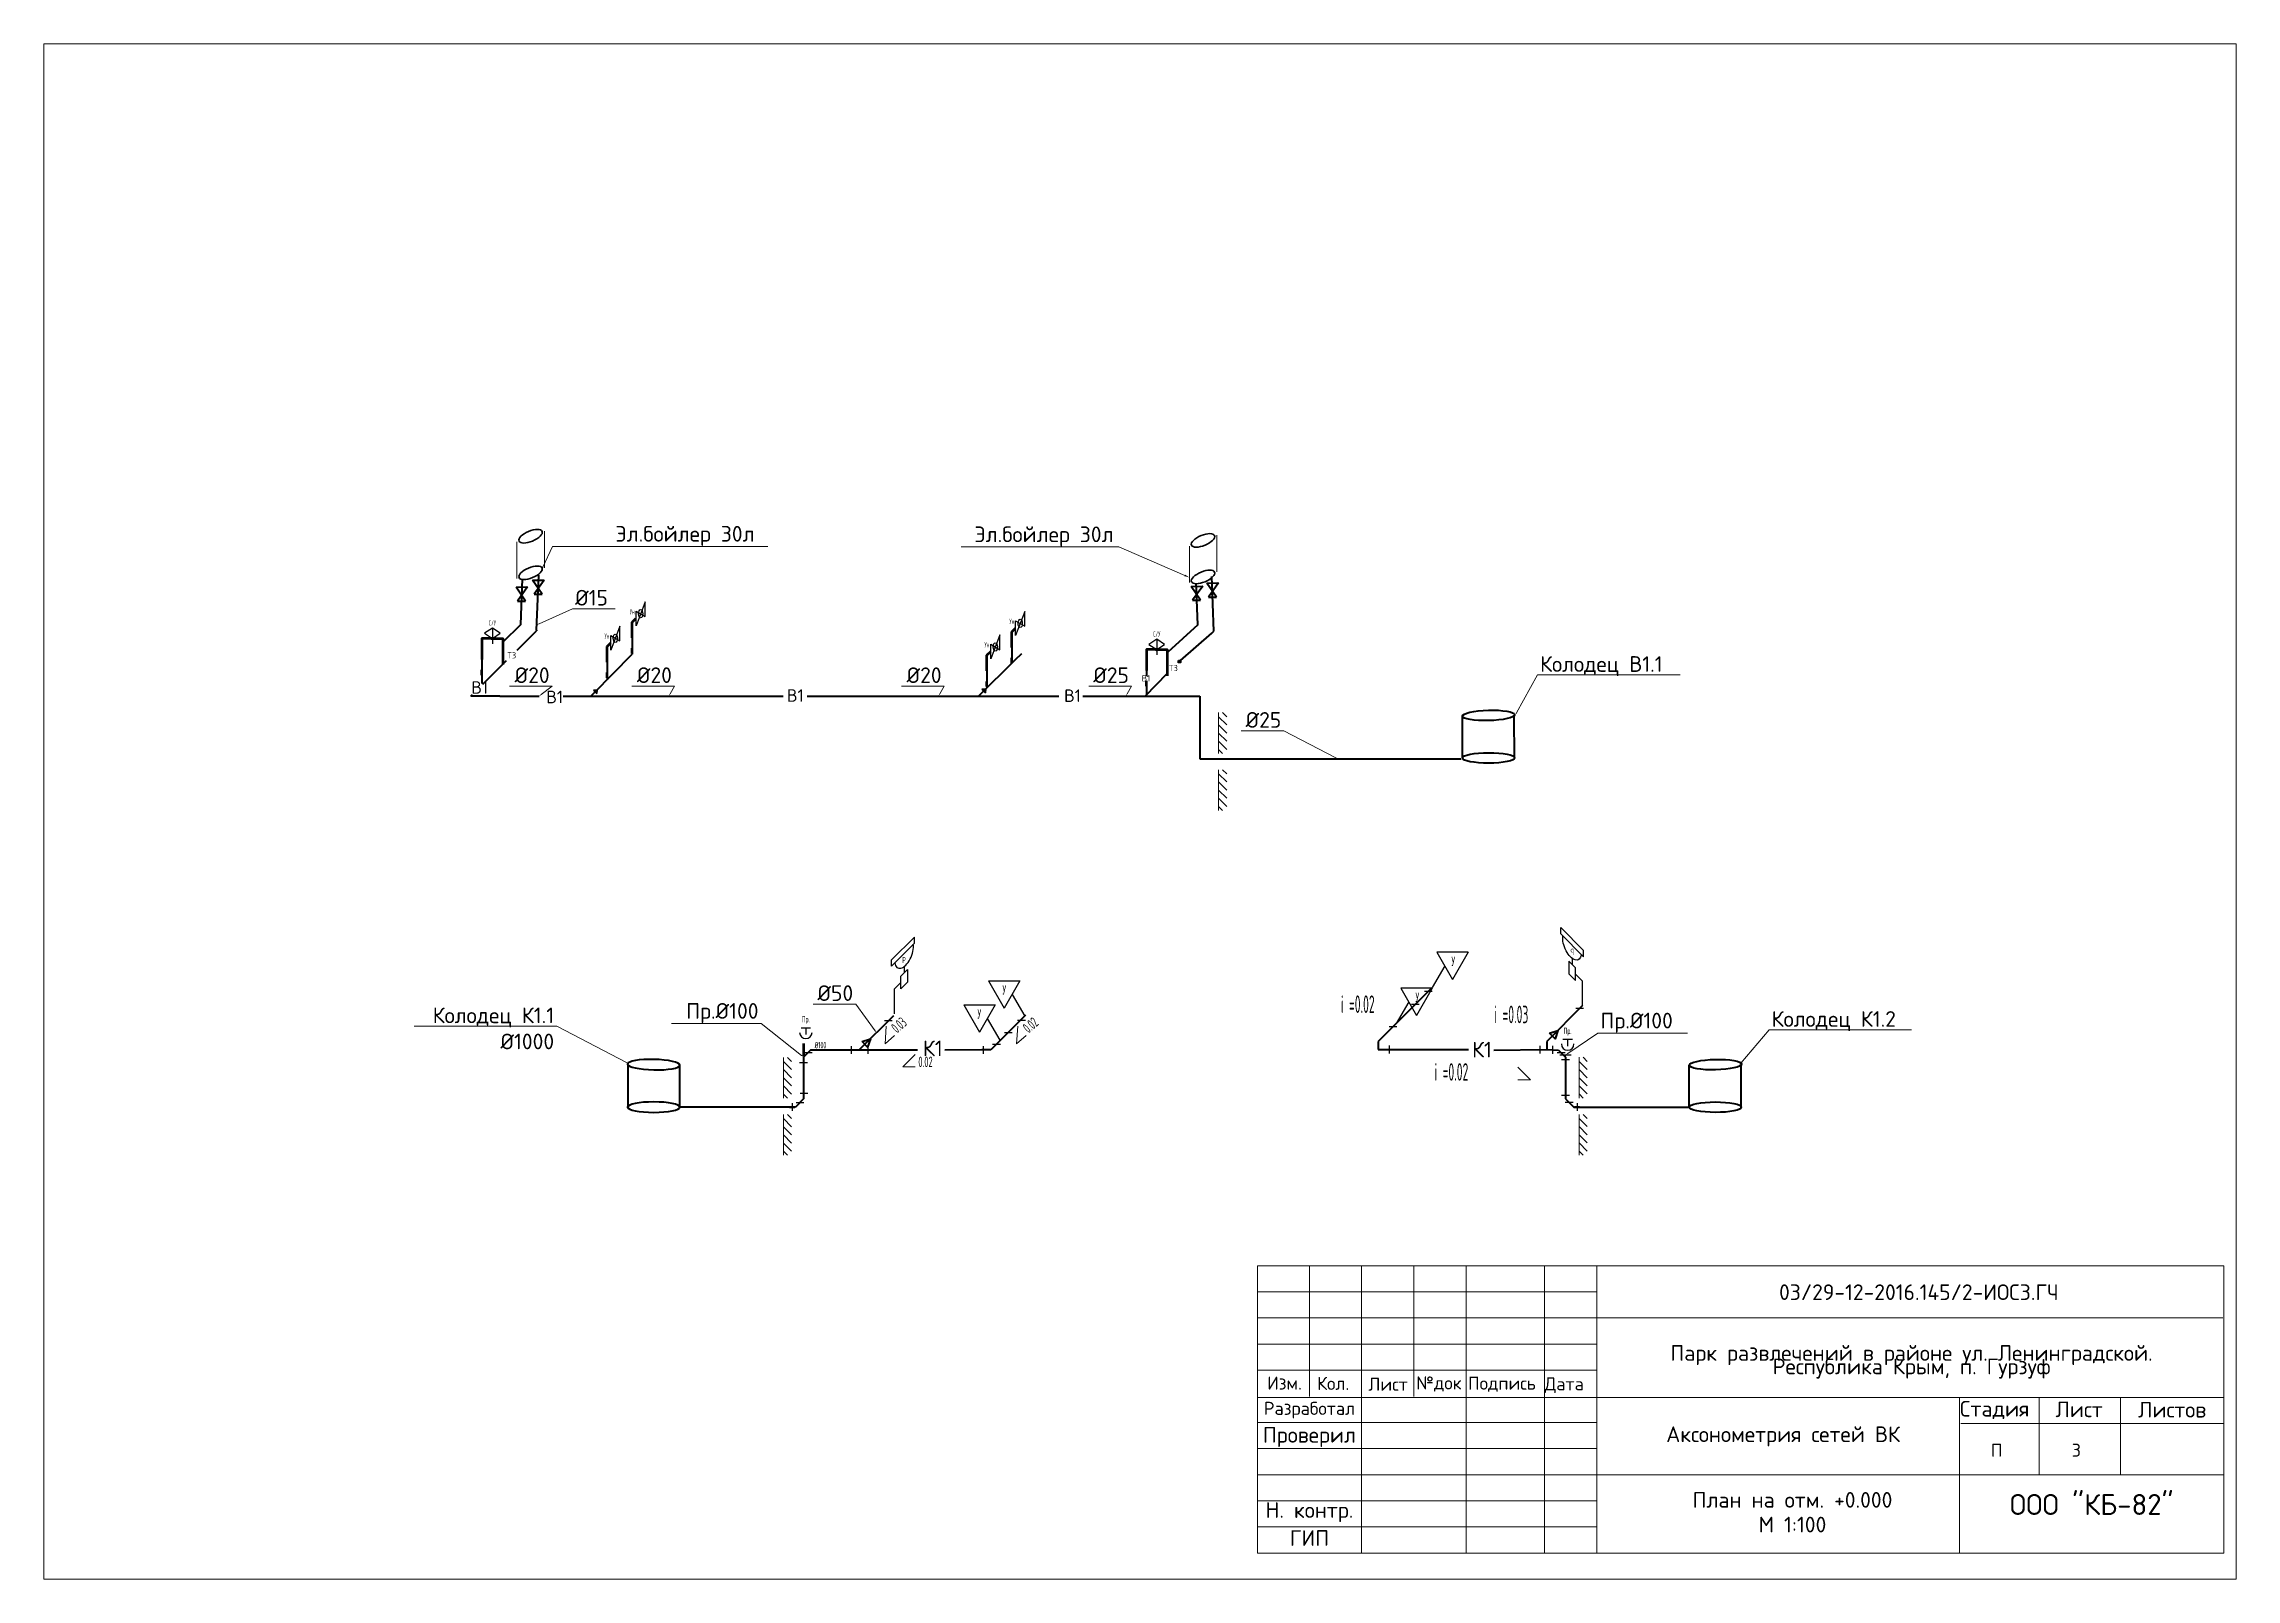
# Model space of a CAD drawing. Header units: feet. Extents: x -10410 to 374725, y -46422 to 88923.
# Drawn here: x 81736 to 123679, y 27922 to 57297 of the extents above; entities that cross this region are included whole.
import ezdxf
from ezdxf import colors
from ezdxf.entities.mleader import LeaderData, LeaderLine
from ezdxf.math import Vec2, Vec3

# ---------------------------------------------------------------- set-up
doc = ezdxf.new("R2010")
doc.units = ezdxf.units.FT
doc.header["$MEASUREMENT"] = 0
for name, color, linetype, lineweight in [('00_Ном._пера__120', 7, 'Continuous', 5), ('0_Ном._пера__120', 7, 'Continuous', 5), ('82323000_Ном._пера__1', 7, 'Continuous', 20), ('82323000_Ном._пера__120', 7, 'Continuous', 5), ('ВК_В1', 160, 'Continuous', 50), ('ВК_К', 2, 'Continuous', 50), ('ВК_Т3', 1, 'Continuous', 50), ('ВК_Текст', 250, 'Continuous', 25), ('Водоснабж.', 160, 'Continuous', 40), ('Выноски ВК', 250, 'Continuous', 9), ('канализация', 30, 'Continuous', 40), ('Конструктив - Лестница_Ном._пера__120', 7, 'Continuous', 5), ('Маркер - Оси_Ном._пера__1', 7, 'Continuous', 20)]:
    doc.layers.add(name, color=color, linetype=linetype, lineweight=lineweight)
doc.styles.add('GOST_100', font='cs_gost2304.shx', dxfattribs={"width": 0.7, "height": 300})
doc.styles.get("Standard").update_dxf_attribs({"font": 'isocpeur.ttf'})

msp = doc.modelspace()

# ---------------------------------------------------------------- texts
at = {"layer": 'Defpoints', "lineweight": 5, "insert": (96593.8323, 38139.07125), "char_height": 120, "attachment_point": 5, "style": 'GOST_100'}
msp.add_mtext('%%C100', dxfattribs=at)
at = {"layer": 'ВК_Текст', "style": 'GOST_100', "width": 0.6}
for s, height, p in [('i =0.02', 336, (106550.41027, 38755.06306)), ('i =0.03', 336, (109486.80631, 38558.50855)), ('0.02', 200, (98466.24086, 37719.627)), ('i =0.02', 336, (108342.04264, 37459.17097))]:
    msp.add_text(s, height=height, dxfattribs=at).set_placement(p)
for s, p in [('0.03', (98057.9217, 38357.78601)), ('0.02', (100575.64713, 38357.20003))]:
    msp.add_text(s, height=200, rotation=40.927052188, dxfattribs=at).set_placement(p)
at = {"layer": 'ВК_Текст', "lineweight": 5, "extrusion": (0, 0, -1), "insert": (110976.0904, 39924.52789), "char_height": 120, "attachment_point": 5, "text_direction": (-1, 0, 0), "style": 'GOST_100'}
msp.add_mtext('Р', dxfattribs=at)
at = {"layer": 'ВК_Текст', "lineweight": 5, "attachment_point": 5, "style": 'GOST_100'}
for s, insert, char_height in [('Р', (98193.01509, 39766.52139), 120), ('У', (108701.55917, 39742.7933), 180), ('У', (100111.1503, 39196.39728), 180), ('У', (108014.146, 39055.38013), 180), ('У', (99634.14236, 38736.30797), 180)]:
    msp.add_mtext(s, dxfattribs=dict(at, insert=insert, char_height=char_height))
at = {"layer": 'Водоснабж.', "attachment_point": 1}
for s, insert, char_height in [('Т3', (90602.05317, 45658.02523), 120), ('Т3', (103261.12678, 45414.75159), 120), ('В1', (89914.39082, 45102.96543), 240), ('В1', (91349.70346, 44920.95927), 240), ('В1', (95952.65016, 44949.07442), 240), ('В1', (101255.93281, 44945.46652), 240), ('В1', (102740.86931, 45218.077), 120)]:
    msp.add_mtext_dynamic_manual_height_columns(s, width=380.7872051, gutter_width=12.5, heights=[0], dxfattribs=dict(at, insert=insert, char_height=char_height))
at = {"layer": 'канализация', "char_height": 300, "width": 321.8225596, "attachment_point": 7}
for insert in [(98552.94035, 37927.24391), (109059.94769, 37902.9945)]:
    msp.add_mtext('\\A1;К1', dxfattribs=dict(at, insert=insert))
at = {"layer": 'Маркер - Оси_Ном._пера__1', "linetype": 'Continuous'}
for s, insert, char_height, attachment_point in [('\\A1;03/29-12-2016.145/2-ИОС3.ГЧ', (117608.38584, 33412.63649), 300, 5), ('\\A1;Изм.', (105473.64891, 31673.43818), 250, 5), ('\\A1;Кол.', (106402.43955, 31667.24817), 250, 5), ('\\A1;Лист', (107454.27183, 31651.76659), 250, 5), ('\\A1;№док', (108426.8653, 31656.50453), 250, 5), ('\\A1;Подпись', (108983.61088, 31651.76659), 250, 4), ('\\A1;Дата', (110445.52294, 31632.97345), 250, 4), ('\\A1;Разработал', (105948.58566, 31155.77935), 250, 5), ('\\A1;Стадия', (119059.35195, 31158.54525), 300, 5), ('\\A1;Лист', (120675.12433, 31170.50635), 300, 5), ('\\A1;Листов', (122455.06735, 31164.29552), 300, 5), ('\\A1;Проверил', (105948.58566, 30642.27413), 300, 5), ('\\A1;П', (119097.10536, 30389.65204), 250, 5), ('\\A1;3', (120622.01934, 30389.65204), 250, 5), ('\\A1;Н. контр.', (105948.58566, 29203.69623), 300, 5), ('\\A1;ООО "КБ-82"', (120914.67885, 29350.09748), 400, 5), ('\\A1;ГИП', (105948.58566, 28708.74168), 300, 5)]:
    msp.add_mtext(s, dxfattribs=dict(at, insert=insert, char_height=char_height, attachment_point=attachment_point))
at = {"layer": 'Маркер - Оси_Ном._пера__1', "linetype": 'Continuous', "char_height": 300, "attachment_point": 5}
for s, insert, width, line_spacing_factor in [('\\A1;Парк развлечений в районе ул. Ленинградской. Республика Крым, п. Гурзуф{\\H1.8055x; }', (117468.38584, 32079.92313), 11311.0728567, 0.516693), ('\\A1;Аксонометрия сетей ВК', (115010.82516, 30653.63969), 4607.6934986, 1.139351), ('\\A1;План на отм. +0.000\\PМ 1:100', (115190.51385, 29202.56092), 5575.016688, 0.945455)]:
    msp.add_mtext(s, dxfattribs=dict(at, insert=insert, width=width, line_spacing_factor=line_spacing_factor))

# ---------------------------------------------------------------- blocks, each defined once
blk = doc.blocks.new('*U638')
at = {"layer": 'ВК_Текст'}
for p, q in [((-75, 175), (75, 175)), ((0, 175), (0, 65))]:
    blk.add_line(p, q, dxfattribs=at)
blk.add_arc((0, 100), 100, 180, 0, dxfattribs=at)
at = {"layer": 'ВК_Текст', "insert": (-1, 295), "char_height": 100, "width": 300, "attachment_point": 5, "style": 'GOST_100'}
blk.add_mtext('Пр.', dxfattribs=at)
blk = doc.blocks.new('*U643')
at = {"layer": 'ВК_В1'}
blk.add_line((-200, 0), (-200, 100), dxfattribs=at)
blk.add_lwpolyline([(0, 700), (-200, 700), (-200, 300)], dxfattribs=at)
at = {"layer": 'ВК_Т3'}
blk.add_lwpolyline([(0, 700), (200, 700), (200, 200)], dxfattribs=at)
at = {"layer": 'ВК_Текст'}
blk.add_lwpolyline([(0, 900), (-150, 800), (0, 700), (150, 800), (0, 900), (0, 600)], dxfattribs=at)
at = {"layer": 'ВК_Текст', "lineweight": 30}
blk.add_circle((0, 700), 20, dxfattribs=at)
at = {"layer": 'ВК_Текст', "lineweight": 5, "insert": (0, 1000), "char_height": 100, "attachment_point": 5, "style": 'GOST_100'}
blk.add_mtext('С/У', dxfattribs=at)
blk = doc.blocks.new('*U648')
at = {"layer": 'ВК_В1'}
for p, q in [((0, 600), (71, 671)), ((0, 300), (0, 600)), ((0, 0), (0, 100))]:
    blk.add_line(p, q, dxfattribs=at)
at = {"layer": 'ВК_Текст', "lineweight": 5, "insert": (0, 800), "char_height": 100, "attachment_point": 5, "style": 'GOST_100'}
blk.add_mtext('Ун', dxfattribs=at)
blk = doc.blocks.new('*U647')
at = {"layer": 'ВК_Текст'}
for p, q in [((88, 230), (-88, -230)), ((-88, 53), (88, -53)), ((-88, -230), (-88, 53)), ((88, -53), (88, 230))]:
    blk.add_line(p, q, dxfattribs=at)
blk.add_ellipse((0, 0), major_axis=(0, 80), ratio=0.5, dxfattribs=at)
blk = doc.blocks.new('*U657')
at = {"layer": 'ВК_Текст', "lineweight": 20, "ltscale": 30}
for p, q in [((-600, 0), (-100, 0)), ((-550, 0), (-450, -100)), ((-450, 0), (-350, -100)), ((-350, 0), (-250, -100)), ((-250, 0), (-150, -100)), ((-150, 0), (-100, -50)), ((100, 0), (600, 0)), ((150, 0), (250, -100)), ((250, 0), (350, -100)), ((350, 0), (450, -100)), ((450, 0), (550, -100)), ((550, 0), (600, -50)), ((-600, -50), (-550, -100)), ((100, -50), (150, -100))]:
    blk.add_line(p, q, dxfattribs=at)

# ---------------------------------------------------------------- linework, layer by layer
at = {"linetype": 'Continuous', "lineweight": 5}
msp.add_line((110849.50008, 37710.47215), (110849.50008, 37950.47215), dxfattribs=at)
at = {"layer": '00_Ном._пера__120', "linetype": 'Continuous'}
for p, q in [((111444.84234, 33418.58197), (104949.26626, 33418.58197)), ((111444.84234, 32918.92227), (104949.26626, 32918.92227)), ((111444.84234, 32419.26258), (104949.26626, 32419.26258)), ((111444.84234, 30920.28348), (104949.26626, 30920.28348)), ((111444.84234, 30420.62378), (104949.26626, 30420.62378)), ((111444.84234, 29920.96409), (104949.26626, 29920.96409)), ((111444.84234, 29421.30439), (104949.26626, 29421.30439)), ((111444.84234, 28921.64469), (104949.26626, 28921.64469))]:
    msp.add_line(p, q, dxfattribs=at)
at = {"layer": '0_Ном._пера__120', "linetype": 'Continuous'}
for p, q in [((105948.58566, 31419.94318), (105948.58566, 33918.24167)), ((106947.90506, 28421.98499), (106947.90506, 33918.24167)), ((107947.22445, 31419.94318), (107947.22445, 33918.24167)), ((108946.54385, 28421.98499), (108946.54385, 33918.24167)), ((110445.52294, 28421.98499), (110445.52294, 33918.24167)), ((111444.84234, 28421.98499), (111444.84234, 33918.24167)), ((111444.84234, 32918.92227), (123426.26424, 32918.92227)), ((111444.84234, 31919.60288), (104949.26626, 31919.60288)), ((104954.56511, 31399.08678), (123441.97395, 31399.08678)), ((118387.38376, 31399.08678), (118387.38376, 28421.98499)), ((119912.29774, 29920.96409), (119912.29774, 31399.08678)), ((121465.31896, 29920.96409), (121465.31896, 31399.08678)), ((118413.31865, 30899.42708), (123441.97395, 30899.42708)), ((111444.84234, 29920.96409), (123441.97395, 29920.96409))]:
    msp.add_line(p, q, dxfattribs=at)
at = {"layer": '0_Ном._пера__120', "linetype": 'Continuous', "flags": 128}
msp.add_lwpolyline([(104954.56511, 28421.98499), (123441.97395, 28421.98499), (123441.97395, 33918.24167), (104954.56511, 33918.24167)], close=True, dxfattribs=at)
at = {"layer": '82323000_Ном._пера__1', "linetype": 'Continuous'}
for p, q in [((123679.19614, 57297.31036), (81735.64803, 57297.31036)), ((81735.64803, 57297.31036), (81735.64803, 27921.98499))]:
    msp.add_line(p, q, dxfattribs=at)
at = {"layer": '82323000_Ном._пера__120', "linetype": 'Continuous'}
msp.add_line((123679.19614, 27921.98499), (81735.64803, 27921.98499), dxfattribs=at)
at = {"layer": 'ВК_К', "color": 250}
msp.add_line((96274.18848, 37931.05201), (96274.18848, 38171.05201), dxfattribs=at)
at = {"layer": 'ВК_Текст'}
for p, q in [((111195.33403, 39950.31291), (110756.84676, 40388.80019)), ((110756.84676, 40268.80019), (110756.84676, 40388.80019)), ((111195.33403, 39830.31291), (110756.84676, 40268.80019)), ((97954.68579, 39769.93509), (98393.17307, 40208.42237)), ((97954.68579, 39649.93509), (98393.17307, 40088.42237)), ((98393.17307, 40088.42237), (98393.17307, 40208.42237)), ((108987.11105, 39915.99838), (108387.11105, 39915.99838)), ((108387.11105, 39915.99838), (108687.11105, 39396.38314)), ((108987.11105, 39915.99838), (108687.11105, 39396.38314)), ((111195.33403, 39830.31291), (111195.33403, 39950.31291)), ((97954.68579, 39649.93509), (97954.68579, 39769.93509)), ((98129.37548, 39457.85312), (98256.6547, 39585.13234)), ((98129.37548, 39217.85312), (98129.37548, 39457.85312)), ((98193.01509, 39641.49273), (98193.01509, 39521.49273)), ((98256.6547, 39585.13234), (98256.6547, 39345.13234)), ((108537.11105, 39656.19076), (108297.11105, 39240.49856)), ((111039.73001, 39615.85962), (110912.45078, 39743.13884)), ((110912.45078, 39743.13884), (110912.45078, 39503.13884)), ((110912.45078, 39503.13884), (111039.73001, 39375.85962)), ((110976.0904, 39799.49923), (110976.0904, 39679.49923)), ((111039.73001, 39375.85962), (111039.73001, 39615.85962)), ((111167.00923, 39368.58039), (111039.73001, 39495.85962)), ((98002.09626, 39210.5739), (98129.37548, 39337.85312)), ((98002.09626, 39210.5739), (98002.09626, 38740.63123)), ((98256.6547, 39345.13234), (98129.37548, 39217.85312)), ((99811.1503, 39369.60236), (100411.1503, 39369.60236)), ((99811.1503, 39369.60236), (100111.1503, 38849.98712)), ((100411.1503, 39369.60236), (100111.1503, 38849.98712)), ((100261.1503, 39109.79474), (100501.1503, 38694.10255)), ((108299.69788, 39228.58522), (107699.69788, 39228.58522)), ((107699.69788, 39228.58522), (107999.69788, 38708.96997)), ((108299.69788, 39228.58522), (107999.69788, 38708.96997)), ((108297.35991, 39165.49815), (108147.35991, 39165.49815)), ((111167.00923, 39368.58039), (111167.00923, 38898.63772)), ((97966.56291, 38601.33767), (97816.56291, 38601.33767)), ((99334.14236, 38909.51305), (99934.14236, 38909.51305)), ((99334.14236, 38909.51305), (99634.14236, 38389.89781)), ((99934.14236, 38909.51305), (99634.14236, 38389.89781)), ((99784.14236, 38649.70543), (100024.14236, 38234.01323)), ((100513.76991, 38612.96408), (100363.76991, 38612.96408)), ((107849.69788, 38968.77759), (107609.69788, 38553.0854)), ((108051.39463, 38919.53287), (107901.39463, 38919.53287)), ((111193.81228, 38838.88063), (111043.81228, 38838.88063)), ((100261.92448, 38378.03727), (100111.92448, 38378.03727)), ((107623.74744, 38491.88567), (107473.74744, 38491.88567)), ((96345.2198, 37799.06104), (96195.2198, 37799.06104)), ((96435.53006, 37989.87925), (96285.53006, 37989.87925)), ((97180.59658, 38121.32208), (97180.59658, 37971.32208)), ((97501.91963, 38121.32208), (97501.91963, 37971.32208)), ((99705.33609, 38121.69816), (99705.33609, 37971.69816)), ((100036.76198, 38152.87477), (99886.76198, 38152.87477)), ((107473.82007, 38129.75092), (107473.82007, 37979.75092)), ((110359.87025, 38128.6559), (110359.87025, 37978.6559)), ((110602.00789, 38125.5365), (110602.00789, 37975.5365)), ((110840.47924, 37995.23365), (110690.47924, 37995.23365)), ((110957.50008, 37950.47215), (110741.50008, 37950.47215)), ((110923.77906, 37856.77951), (110773.77906, 37856.77951)), ((96051.96571, 37030.12766), (96051.96571, 36880.12766)), ((96277.2951, 37034.75804), (96127.2951, 37034.75804)), ((96352.55285, 37211.32015), (96202.55285, 37211.32015)), ((110923.77906, 37173.74197), (110773.77906, 37173.74197)), ((110994.31459, 37040.40922), (110844.31459, 37040.40922)), ((111068.76183, 37030.12766), (111068.76183, 36880.12766))]:
    msp.add_line(p, q, dxfattribs=at)
at = {"layer": 'ВК_Текст', "lineweight": 20, "ltscale": 30}
for p, q in [((97829.62924, 38164.11838), (97853.73643, 38502.67242)), ((98010.95986, 38321.3418), (97829.62924, 38164.11838)), ((100347.35466, 38163.5324), (100371.46185, 38502.08644)), ((100528.68528, 38320.75582), (100347.35466, 38163.5324)), ((98166.8846, 37722.85638), (98406.8846, 37962.85638)), ((98406.8846, 37722.85638), (98166.8846, 37722.85638)), ((110178.40495, 37475.3973), (109938.40495, 37715.3973)), ((109938.40495, 37475.3973), (110178.40495, 37475.3973))]:
    msp.add_line(p, q, dxfattribs=at)
at = {"layer": 'ВК_Текст'}
msp.add_ellipse((98193.01509, 39891.55006), major_axis=(114.80503, 277.16386), ratio=0.5, start_param=2.4497568399, end_param=5.5913494935, dxfattribs=at)
at = {"layer": 'ВК_Текст', "extrusion": (0, 0, -1)}
msp.add_ellipse((110976.0904, 40049.55655), major_axis=(-114.80503, 277.16386), ratio=0.5, start_param=2.4497568399, end_param=5.5913494935, dxfattribs=at)
at = {"layer": 'Водоснабж.'}
for p, q in [((91086.69117, 47033.08141), (91307.35368, 47038.73204)), ((91267.74808, 46767.46537), (91086.69117, 47033.08141)), ((91307.35368, 47038.73204), (91114.98143, 46767.46537)), ((91160.35374, 46078.04213), (91204.31169, 47131.81211)), ((103988.41576, 46976.2394), (104209.45097, 46981.89957)), ((104209.45097, 46981.89957), (104016.75381, 46710.17473)), ((104121.80343, 46057.42219), (104079.51933, 47103.9846)), ((90769.70316, 46902.53109), (90990.36567, 46908.18171)), ((90950.76007, 46636.91504), (90769.70316, 46902.53109)), ((90990.36567, 46908.18171), (90797.99342, 46636.91504)), ((90797.99342, 46636.91504), (90950.76007, 46636.91504)), ((91114.98143, 46767.46537), (91267.74808, 46767.46537)), ((103686.28666, 46915.63701), (103906.94917, 46921.28764)), ((103867.34357, 46650.02096), (103686.28666, 46915.63701)), ((103906.94917, 46921.28764), (103714.57692, 46650.02096)), ((103714.57692, 46650.02096), (103867.34357, 46650.02096)), ((104169.77848, 46710.17473), (103988.41576, 46976.2394)), ((104016.75381, 46710.17473), (104169.77848, 46710.17473)), ((90807.5161, 45714.8867), (91159.79251, 46064.58831)), ((91160.35374, 46078.04213), (91159.79251, 46064.58831)), ((92993.78918, 45933.12002), (92993.78918, 45733.12002)), ((100256.18471, 45747.96926), (100256.18471, 45547.96926)), ((103479.47707, 45497.25506), (104083.33224, 46023.8718)), ((104083.33224, 46023.8718), (104121.80343, 46057.42219)), ((90117.54703, 45519.3781), (90117.54703, 45319.3781)), ((90136.30308, 45048.57961), (90589.05791, 45498.02523)), ((90790.53048, 45698.02523), (90807.5161, 45714.8867)), ((92256.29058, 44872.46045), (92993.78918, 45622.02847)), ((92510.1941, 45466.55493), (92510.1941, 45266.55493)), ((92993.78918, 45633.12002), (92993.78918, 45622.02847)), ((99619.02658, 44818.38166), (100316.58354, 45509.5926)), ((99779.91979, 45299.91762), (99779.91979, 45099.91762)), ((100316.58354, 45509.5926), (100443.69872, 45635.55135)), ((102829.10161, 45307.33843), (102829.10161, 45199.59917)), ((103434.95443, 45454.75159), (103444.46752, 45464.3463)), ((90117.54703, 45219.3781), (90117.54703, 45055.74074)), ((92250.14449, 44934.00334), (92322.81391, 44939.75803)), ((92250.14449, 44934.00334), (92317.65897, 44867.0436)), ((92317.65897, 44867.0436), (92322.81391, 44939.75803)), ((92510.1941, 45166.55493), (92510.1941, 45130.51919)), ((99682.84321, 44948.5627), (99755.51263, 44954.31739)), ((99682.84321, 44948.5627), (99750.35769, 44881.60296)), ((99750.35769, 44881.60296), (99755.51263, 44954.31739)), ((99779.91979, 44999.91762), (99779.91979, 44977.81115)), ((102804.00656, 44818.39072), (103236.65566, 45254.75159)), ((102829.10161, 45007.33843), (102829.10161, 44843.70107)), ((89904.00657, 44817.98097), (89934.8305, 44848.57961)), ((90461.42784, 44817.98097), (89904.00657, 44817.98097)), ((90461.42784, 44817.98097), (91211.65647, 44817.98097)), ((91672.44367, 44817.98097), (92241.87204, 44817.98097)), ((92256.29058, 44872.46045), (92202.68831, 44817.98097)), ((92202.68831, 44817.98097), (92253.65011, 44817.98097)), ((92253.65011, 44817.98097), (95879.62779, 44818.17823)), ((96340.41499, 44818.2033), (99785.59241, 44818.39072)), ((99785.59241, 44818.39072), (101154.80601, 44818.39072)), ((101615.59322, 44818.39072), (102804.00656, 44818.39072)), ((102804.00656, 44818.39072), (103854.00656, 44818.39072)), ((103854.00656, 44818.39072), (103854.00656, 43618.39072)), ((108877.95258, 43634.96113), (108875.086, 44434.95599)), ((109871.36067, 43620.21343), (109868.4058, 44444.84782)), ((103854.00656, 43618.39072), (108854.00656, 43618.39072))]:
    msp.add_line(p, q, dxfattribs=at)
msp.add_lwpolyline([(103445.47707, 45497.25506), (103479.47707, 45497.25506), (103479.47707, 45463.25506), (103445.47707, 45463.25506)], close=True, dxfattribs=at)
for centre, major_axis, ratio in [((109375.0412, 44448.3536), (-499.9552, -13.3976), 0.1999461415), ((109377.95672, 43634.70211), (-499.99679, -1.79161), 0.2)]:
    msp.add_ellipse(centre, major_axis=major_axis, ratio=ratio, dxfattribs=at)
at = {"layer": 'Выноски ВК'}
for p, q in [((91312.82408, 47973.52172), (91312.82408, 47273.52172)), ((104178.41603, 47894.46551), (104178.41603, 47194.46551)), ((90786.76578, 47768.29515), (90786.76578, 47068.29515)), ((103652.35773, 47689.23894), (103652.35773, 46989.23894))]:
    msp.add_line(p, q, dxfattribs=at)
at = {"layer": 'Выноски ВК', "lineweight": 30}
for centre in [(91048.10561, 47876.54565), (103913.69756, 47797.48944), (91048.10561, 47176.54565), (103913.69756, 47097.48944)]:
    msp.add_ellipse(centre, major_axis=(221.50512, 91.75042), ratio=0.4142, dxfattribs=at)
at = {"layer": 'канализация', "color": 1}
for p, q in [((90862.89214, 46184.39346), (90892.52573, 47060.45511)), ((103812.12816, 46179.60531), (103784.65744, 46978.94065)), ((90862.89214, 46184.39346), (90511.98321, 45843.4741)), ((103812.12816, 46179.60531), (103236.87839, 45656.58226))]:
    msp.add_line(p, q, dxfattribs=at)
at = {"layer": 'канализация'}
for p, q in [((108285.1977, 39228.58522), (107265.9913, 38209.37882)), ((97990.98014, 38700.7549), (97337.50925, 38047.284)), ((100518.79878, 38710.16086), (99855.33609, 38046.69816)), ((111175.87662, 38896.19424), (110489.06119, 38209.37882)), ((107265.9913, 38209.37882), (107265.39146, 38054.75092)), ((110489.06119, 38209.37882), (110488.46134, 38054.75092)), ((92911.82425, 36936.82045), (92911.82425, 37761.46013)), ((93905.17312, 36955.12766), (93905.17312, 37755.12766)), ((96405.17312, 38046.32208), (96271.80553, 37911.28056)), ((96271.80553, 37911.28056), (96271.80553, 37111.28056)), ((97714.84522, 38046.32208), (96405.17312, 38046.32208)), ((98452.94035, 38046.37353), (97714.84522, 38046.32208)), ((99683.42647, 38046.46018), (98974.76291, 38046.37353)), ((99855.23467, 38046.69802), (99683.42647, 38046.46018)), ((107257.73628, 38062.46572), (107257.73628, 38062.46572)), ((107265.39146, 38054.75092), (108994.39285, 38054.75092)), ((109479.0222, 38046.15504), (110488.46134, 38054.75092)), ((110488.46134, 38054.75092), (110715.55443, 38046.32208)), ((110715.55443, 38046.32208), (110848.92202, 37911.28056)), ((110848.92202, 37911.28056), (110848.92202, 37111.28056)), ((113215.55443, 36955.12766), (113216.48886, 37755.12711)), ((114208.88123, 36935.66019), (114209.84445, 37760.29931)), ((92911.82425, 36973.43486), (92911.82425, 36973.43486)), ((96115.52759, 36955.12766), (93905.17312, 36955.12766)), ((96001.96571, 36955.12766), (96101.96571, 36955.12766)), ((96271.80553, 37111.28056), (96115.52759, 36955.12766)), ((110848.92202, 37111.28056), (111005.19996, 36955.12766)), ((111005.19996, 36955.12766), (113215.55443, 36955.12766)), ((111118.76183, 36955.12766), (111018.76183, 36955.12766))]:
    msp.add_line(p, q, dxfattribs=at)
for points in [[(97390.89581, 38206.02948), (97549.99483, 38259.06248), (97496.96183, 38099.96346), (97390.89581, 38206.02948)], [(110542.44775, 38368.12429), (110701.54678, 38421.1573), (110648.51377, 38262.05827), (110542.44775, 38368.12429)]]:
    msp.add_lwpolyline(points, dxfattribs=at)
at = {"layer": 'канализация', "extrusion": (0, 0, -1)}
for centre, major_axis, ratio in [((93405.17312, 37766.73372), (500, -11.60607), 0.1999461415), ((93405.17312, 36953.07701), (500, 0), 0.2)]:
    msp.add_ellipse(centre, major_axis=major_axis, ratio=ratio, dxfattribs=at)
at = {"layer": 'канализация'}
for centre, major_axis, ratio in [((113716.50207, 37766.14915), (-500.01322, -11.02204), 0.1999461415), ((113715.55169, 36952.49299), (-499.99966, 0.58402), 0.2)]:
    msp.add_ellipse(centre, major_axis=major_axis, ratio=ratio, dxfattribs=at)
at = {"layer": 'Конструктив - Лестница_Ном._пера__120', "linetype": 'Continuous'}
msp.add_line((123679.19614, 57297.31036), (123679.19614, 27921.98499), dxfattribs=at)

# ---------------------------------------------------------------- block references
for name, p in [('*U643', (90317.54703, 45219.3781)), ('*U648', (92993.78918, 45633.12002)), ('*U648', (100256.18471, 45447.96926)), ('*U648', (92510.1941, 45166.55493)), ('*U648', (99779.91979, 44999.91762)), ('*U643', (103029.10161, 45007.33843))]:
    msp.add_blockref(name, p)
at = {"linetype": 'Continuous', "lineweight": 5, "xscale": -1.56, "yscale": 1.56, "zscale": 1.56, "rotation": 90}
for p in [(104210.88629, 43565.01991), (95886.51514, 36968.44237), (111108.34994, 36970.61949)]:
    msp.add_blockref('*U657', p, dxfattribs=at)
at = {"linetype": 'Continuous', "lineweight": 5, "xscale": 1.2, "yscale": 1.2, "zscale": 1.2}
for p in [(96313.59895, 38263.67431), (110888.91055, 38043.09444)]:
    msp.add_blockref('*U638', p, dxfattribs=at)
at = {"layer": 'ВК_Текст'}
for p in [(93152.87947, 46392.21031), (92669.28438, 45925.64522), (100415.275, 46207.05955), (99939.01008, 45759.0079)]:
    msp.add_blockref('*U647', p, dxfattribs=at)

msp.set_redraw_order([(e.dxf.handle, doc.entitydb.next_handle()) for e in msp.query("TEXT MTEXT ATTDEF DIMENSION ARC_DIMENSION")])  # texts and dimensions are drawn at this point

# ---------------------------------------------------------------- leaders
at = {"layer": 'Водоснабж.'}
ml = msp.add_multileader_mtext('Standard', dxfattribs=at)
ml.set_content('Эл.бойлер 30л', color=256)
ml.set_leader_properties(lineweight=5)
ml.build(insert=Vec2(0, 0))
ml.multileader.update_dxf_attribs({"text_left_attachment_type": 6, "text_right_attachment_type": 6, "dogleg_length": 0.36, "arrow_head_size": 100})
ctx = ml.context
ctx.base_point, ctx.char_height, ctx.arrow_head_size, ctx.landing_gap_size, ctx.plane_origin = Vec3(92571.64263, 47682.82209), 300, 100, 100, Vec3(88907.57421, 45245.19592)
ctx.left_attachment, ctx.right_attachment = 6, 6
notes = []
notes.append((ctx, [(0, (1, 1, 0), (91467.58987, 47682.82209), (1, 0), 1104.05276, [(0, [(91238.63011, 47193.25475)], 0, [])])]))
ctx.mtext.insert, ctx.mtext.flow_direction = Vec3(92671.64263, 48072.82209), 5
ml = msp.add_multileader_mtext('Standard', dxfattribs=at)
ml.set_content('Эл.бойлер 30л', color=256)
ml.set_leader_properties(lineweight=5)
ml.build(insert=Vec2(0, 0))
ml.multileader.update_dxf_attribs({"text_left_attachment_type": 6, "text_right_attachment_type": 6, "dogleg_length": 0.36, "arrow_head_size": 100})
ctx = ml.context
ctx.base_point, ctx.char_height, ctx.arrow_head_size, ctx.landing_gap_size, ctx.plane_origin = Vec3(99550.82744, 47673.20481), 300, 100, 100, Vec3(102802.13959, 45688.24367)
ctx.left_attachment, ctx.right_attachment, ctx.text_align_type = 6, 6, 2
notes.append((ctx, [(0, (1, 1, 0), (102301.54744, 47673.20481), (-1, 0), 0.72, [(0, [(103654.15213, 47087.20829)], 0, [])])]))
ctx.mtext.insert, ctx.mtext.alignment, ctx.mtext.flow_direction = Vec3(102200.82744, 48063.20481), 3, 5
ml = msp.add_multileader_mtext('Standard', dxfattribs=at)
ml.set_content('%%C15', color=256)
ml.set_leader_properties(lineweight=5)
ml.build(insert=Vec2(0, 0))
ml.multileader.update_dxf_attribs({"text_left_attachment_type": 6, "text_right_attachment_type": 6, "dogleg_length": 0.36, "arrow_head_size": 50})
ctx = ml.context
ctx.base_point, ctx.char_height, ctx.arrow_head_size, ctx.landing_gap_size, ctx.plane_origin = Vec3(91849.5757, 46490.1105), 300, 50, 50, Vec3(91164.47831, 46181.0433)
ctx.left_attachment, ctx.right_attachment = 6, 6
notes.append((ctx, [(0, (1, 1, 0), (91849.2157, 46490.1105), (1, 0), 0.36, [(0, [(91164.47831, 46181.0433)], 0, [])])]))
ctx.mtext.insert, ctx.mtext.flow_direction = Vec3(91899.5757, 46850.1105), 5
ml = msp.add_multileader_mtext('Standard', dxfattribs=at)
ml.set_content('%%C20', color=256)
ml.set_leader_properties(lineweight=5)
ml.build(insert=Vec2(0, 0))
ml.multileader.update_dxf_attribs({"text_left_attachment_type": 6, "text_right_attachment_type": 6, "dogleg_length": 0.36, "arrow_head_size": 50})
ctx = ml.context
ctx.base_point, ctx.char_height, ctx.arrow_head_size, ctx.landing_gap_size, ctx.plane_origin = Vec3(90732.63911, 45006.92855), 300, 50, 50, Vec3(91351.64994, 44817.98097)
ctx.left_attachment, ctx.right_attachment, ctx.text_align_type = 6, 6, 2
notes.append((ctx, [(0, (1, 1, 0), (91462.99911, 45006.92855), (-1, 0), 0.36, [(0, [(91211.65647, 44817.98097)], 0, [])])]))
ctx.mtext.insert, ctx.mtext.alignment, ctx.mtext.flow_direction = Vec3(91412.63911, 45366.92855), 3, 5
ml = msp.add_multileader_mtext('Standard', dxfattribs=at)
ml.set_content('%%C20', color=256)
ml.set_leader_properties(lineweight=5)
ml.build(insert=Vec2(0, 0))
ml.multileader.update_dxf_attribs({"text_left_attachment_type": 6, "text_right_attachment_type": 6, "dogleg_length": 0.36, "arrow_head_size": 50})
ctx = ml.context
ctx.base_point, ctx.char_height, ctx.arrow_head_size, ctx.landing_gap_size, ctx.plane_origin = Vec3(93071.96727, 45008.38815), 300, 50, 50, Vec3(93690.9781, 44819.44057)
ctx.left_attachment, ctx.right_attachment, ctx.text_align_type = 6, 6, 2
notes.append((ctx, [(0, (1, 1, 0), (93802.32727, 45008.38815), (-1, 0), 0.36, [(0, [(93690.9781, 44819.44057)], 0, [])])]))
ctx.mtext.insert, ctx.mtext.alignment, ctx.mtext.flow_direction = Vec3(93751.96727, 45368.38815), 3, 5
ml = msp.add_multileader_mtext('Standard', dxfattribs=at)
ml.set_content('%%C20', color=256)
ml.set_leader_properties(lineweight=5)
ml.build(insert=Vec2(0, 0))
ml.multileader.update_dxf_attribs({"text_left_attachment_type": 6, "text_right_attachment_type": 6, "dogleg_length": 0.36, "arrow_head_size": 50})
ctx = ml.context
ctx.base_point, ctx.char_height, ctx.arrow_head_size, ctx.landing_gap_size, ctx.plane_origin = Vec3(98231.78067, 45007.33831), 300, 50, 50, Vec3(98850.79149, 44818.39072)
ctx.left_attachment, ctx.right_attachment, ctx.text_align_type = 6, 6, 2
notes.append((ctx, [(0, (1, 1, 0), (98962.14067, 45007.33831), (-1, 0), 0.36, [(0, [(98850.79149, 44818.39072)], 0, [])])]))
ctx.mtext.insert, ctx.mtext.alignment, ctx.mtext.flow_direction = Vec3(98911.78067, 45367.33831), 3, 5
ml = msp.add_multileader_mtext('Standard', dxfattribs=at)
ml.set_content('%%C25', color=256)
ml.set_leader_properties(lineweight=5)
ml.build(insert=Vec2(0, 0))
ml.multileader.update_dxf_attribs({"text_left_attachment_type": 6, "text_right_attachment_type": 6, "dogleg_length": 0.36, "arrow_head_size": 50})
ctx = ml.context
ctx.base_point, ctx.char_height, ctx.arrow_head_size, ctx.landing_gap_size, ctx.plane_origin = Vec3(101816.3671, 45007.33831), 300, 50, 50, Vec3(102435.37793, 44818.39072)
ctx.left_attachment, ctx.right_attachment, ctx.text_align_type = 6, 6, 2
notes.append((ctx, [(0, (1, 1, 0), (102546.7271, 45007.33831), (-1, 0), 0.36, [(0, [(102435.37793, 44818.39072)], 0, [])])]))
ctx.mtext.insert, ctx.mtext.alignment, ctx.mtext.flow_direction = Vec3(102496.3671, 45367.33831), 3, 5
ml = msp.add_multileader_mtext('Standard', dxfattribs=at)
ml.set_content('Колодец В1.1', color=256)
ml.set_leader_properties(lineweight=5)
ml.build(insert=Vec2(0, 0))
ml.multileader.update_dxf_attribs({"text_left_attachment_type": 6, "text_right_attachment_type": 6, "dogleg_length": 0.36, "arrow_head_size": 50})
ctx = ml.context
ctx.base_point, ctx.char_height, ctx.arrow_head_size, ctx.landing_gap_size, ctx.plane_origin = Vec3(110310.88254, 45221.52603), 300, 50, 50, Vec3(109887.08987, 44452.87317)
ctx.left_attachment, ctx.right_attachment = 6, 6
notes.append((ctx, [(0, (1, 1, 0), (110310.52254, 45221.52603), (1, 0), 0.36, [(0, [(109887.08987, 44452.87317)], 0, [])])]))
ctx.mtext.insert, ctx.mtext.flow_direction = Vec3(110360.88254, 45581.52603), 5
ml = msp.add_multileader_mtext('Standard', dxfattribs=at)
ml.set_content('%%C25', color=256)
ml.set_leader_properties(lineweight=5)
ml.build(insert=Vec2(0, 0))
ml.multileader.update_dxf_attribs({"text_left_attachment_type": 6, "text_right_attachment_type": 6, "dogleg_length": 0.36, "arrow_head_size": 50})
ctx = ml.context
ctx.base_point, ctx.char_height, ctx.arrow_head_size, ctx.landing_gap_size, ctx.plane_origin = Vec3(104730.59427, 44151.97084), 300, 50, 50, Vec3(106496.3912, 43615.99606)
ctx.left_attachment, ctx.right_attachment, ctx.text_align_type = 6, 6, 2
notes.append((ctx, [(0, (1, 1, 0), (105460.95427, 44151.97084), (-1, 0), 0.36, [(0, [(106496.3912, 43615.99606)], 0, [])])]))
ctx.mtext.insert, ctx.mtext.alignment, ctx.mtext.flow_direction = Vec3(105410.59427, 44511.97084), 3, 5
at = {"layer": 'канализация'}
ml = msp.add_multileader_mtext('Standard', dxfattribs=at)
ml.set_content('%%C50', color=256)
ml.set_leader_properties(lineweight=5)
ml.build(insert=Vec2(0, 0))
ml.multileader.update_dxf_attribs({"text_left_attachment_type": 6, "text_right_attachment_type": 6, "dogleg_length": 0.36, "arrow_head_size": 50})
ctx = ml.context
ctx.base_point, ctx.char_height, ctx.arrow_head_size, ctx.landing_gap_size, ctx.plane_origin = Vec3(96540.12239, 38924.37545), 300, 50, 50, Vec3(97018.52402, 38374.01945)
ctx.left_attachment, ctx.right_attachment, ctx.text_align_type = 6, 6, 2
notes.append((ctx, [(1, (1, 1, 0), (97270.48239, 38924.37545), (-1, 0), 0.36, [(0, [(97671.99491, 38374.01945)], 0, [])])]))
ctx.mtext.insert, ctx.mtext.alignment, ctx.mtext.flow_direction = Vec3(97220.12239, 39284.37545), 3, 5
at = {"layer": 'канализация', "lineweight": 5}
ml = msp.add_multileader_mtext('Standard', dxfattribs=at)
ml.set_content('Колодец К1.1\\P%%C1000', color=256)
ml.set_leader_properties(lineweight=5)
ml.build(insert=Vec2(0, 0))
ml.multileader.update_dxf_attribs({"text_left_attachment_type": 6, "text_right_attachment_type": 6, "dogleg_length": 0.36, "arrow_head_size": 50})
ctx = ml.context
ctx.base_point, ctx.char_height, ctx.arrow_head_size, ctx.landing_gap_size, ctx.plane_origin = Vec3(89168.09537, 38499.56654), 300, 50, 50, Vec3(92930.1203, 37781.02885)
ctx.left_attachment, ctx.right_attachment, ctx.text_align_type = 6, 6, 2
notes.append((ctx, [(0, (1, 1, 0), (91548.45537, 38499.56654), (-1, 0), 0.36, [(0, [(92930.1203, 37781.02885)], 0, [])])]))
ctx.mtext.insert, ctx.mtext.width, ctx.mtext.alignment, ctx.mtext.flow_direction = Vec3(91498.09537, 38859.56654), 2956.4092628, 3, 5
at = {"layer": 'канализация'}
ml = msp.add_multileader_mtext('Standard', dxfattribs=at)
ml.set_content('Пр.%%C100', color=256)
ml.set_leader_properties(lineweight=5)
ml.build(insert=Vec2(0, 0))
ml.multileader.update_dxf_attribs({"text_left_attachment_type": 6, "text_right_attachment_type": 6, "dogleg_length": 0.36, "arrow_head_size": 50})
ctx = ml.context
ctx.base_point, ctx.char_height, ctx.arrow_head_size, ctx.landing_gap_size, ctx.plane_origin = Vec3(94038.80023, 38554.00896), 300, 50, 50, Vec3(96271.80553, 37911.28056)
ctx.left_attachment, ctx.right_attachment, ctx.text_align_type = 6, 6, 2
notes.append((ctx, [(0, (1, 1, 0), (95459.16023, 38554.00896), (-1, 0), 0.36, [(0, [(96271.80553, 37911.28056)], 0, [])])]))
ctx.mtext.insert, ctx.mtext.alignment, ctx.mtext.flow_direction = Vec3(95408.80023, 38944.00896), 3, 5
ml = msp.add_multileader_mtext('Standard', dxfattribs=at)
ml.set_content('Пр.%%C100', color=256)
ml.set_leader_properties(lineweight=5)
ml.build(insert=Vec2(0, 0))
ml.multileader.update_dxf_attribs({"text_left_attachment_type": 6, "text_right_attachment_type": 6, "dogleg_length": 0.36, "arrow_head_size": 50})
ctx = ml.context
ctx.base_point, ctx.char_height, ctx.arrow_head_size, ctx.landing_gap_size, ctx.plane_origin = Vec3(111466.21758, 38369.39114), 300, 50, 50, Vec3(110849.50008, 37950.47215)
ctx.left_attachment, ctx.right_attachment = 6, 6
notes.append((ctx, [(0, (1, 1, 0), (111465.85758, 38369.39114), (1, 0), 0.36, [(0, [(110849.50008, 37950.47215)], 0, [])])]))
ctx.mtext.insert, ctx.mtext.flow_direction = Vec3(111516.21758, 38759.39114), 5
ml = msp.add_multileader_mtext('Standard', dxfattribs=at)
ml.set_content('Колодец К1.2', color=256)
ml.set_leader_properties(lineweight=5)
ml.build(insert=Vec2(0, 0))
ml.multileader.update_dxf_attribs({"text_left_attachment_type": 6, "text_right_attachment_type": 6, "dogleg_length": 0.36, "arrow_head_size": 50})
ctx = ml.context
ctx.base_point, ctx.char_height, ctx.arrow_head_size, ctx.landing_gap_size, ctx.plane_origin = Vec3(114741.91318, 38430.03641), 300, 50, 50, Vec3(114170.90868, 37754.0999)
ctx.left_attachment, ctx.right_attachment = 6, 6
notes.append((ctx, [(0, (1, 1, 0), (114741.55318, 38430.03641), (1, 0), 0.36, [(0, [(114170.90868, 37754.0999)], 0, [])])]))
ctx.mtext.insert, ctx.mtext.flow_direction = Vec3(114791.91318, 38790.03641), 5
for ctx, leaders in notes:
    for number, flags, end, landing, length, lines in leaders:
        leader = LeaderData()
        leader.index, (leader.has_last_leader_line, leader.has_dogleg_vector, leader.attachment_direction) = number, flags
        leader.last_leader_point, leader.dogleg_vector, leader.dogleg_length = Vec3(end), Vec3(landing), length
        for number, points, colour, breaks in lines:
            line = LeaderLine()
            line.index, line.vertices, line.color, line.breaks = number, Vec3.list(points), colors.encode_raw_color(colour), breaks
            leader.lines.append(line)
        ctx.leaders.append(leader)

doc.saveas('drawing.dxf')
